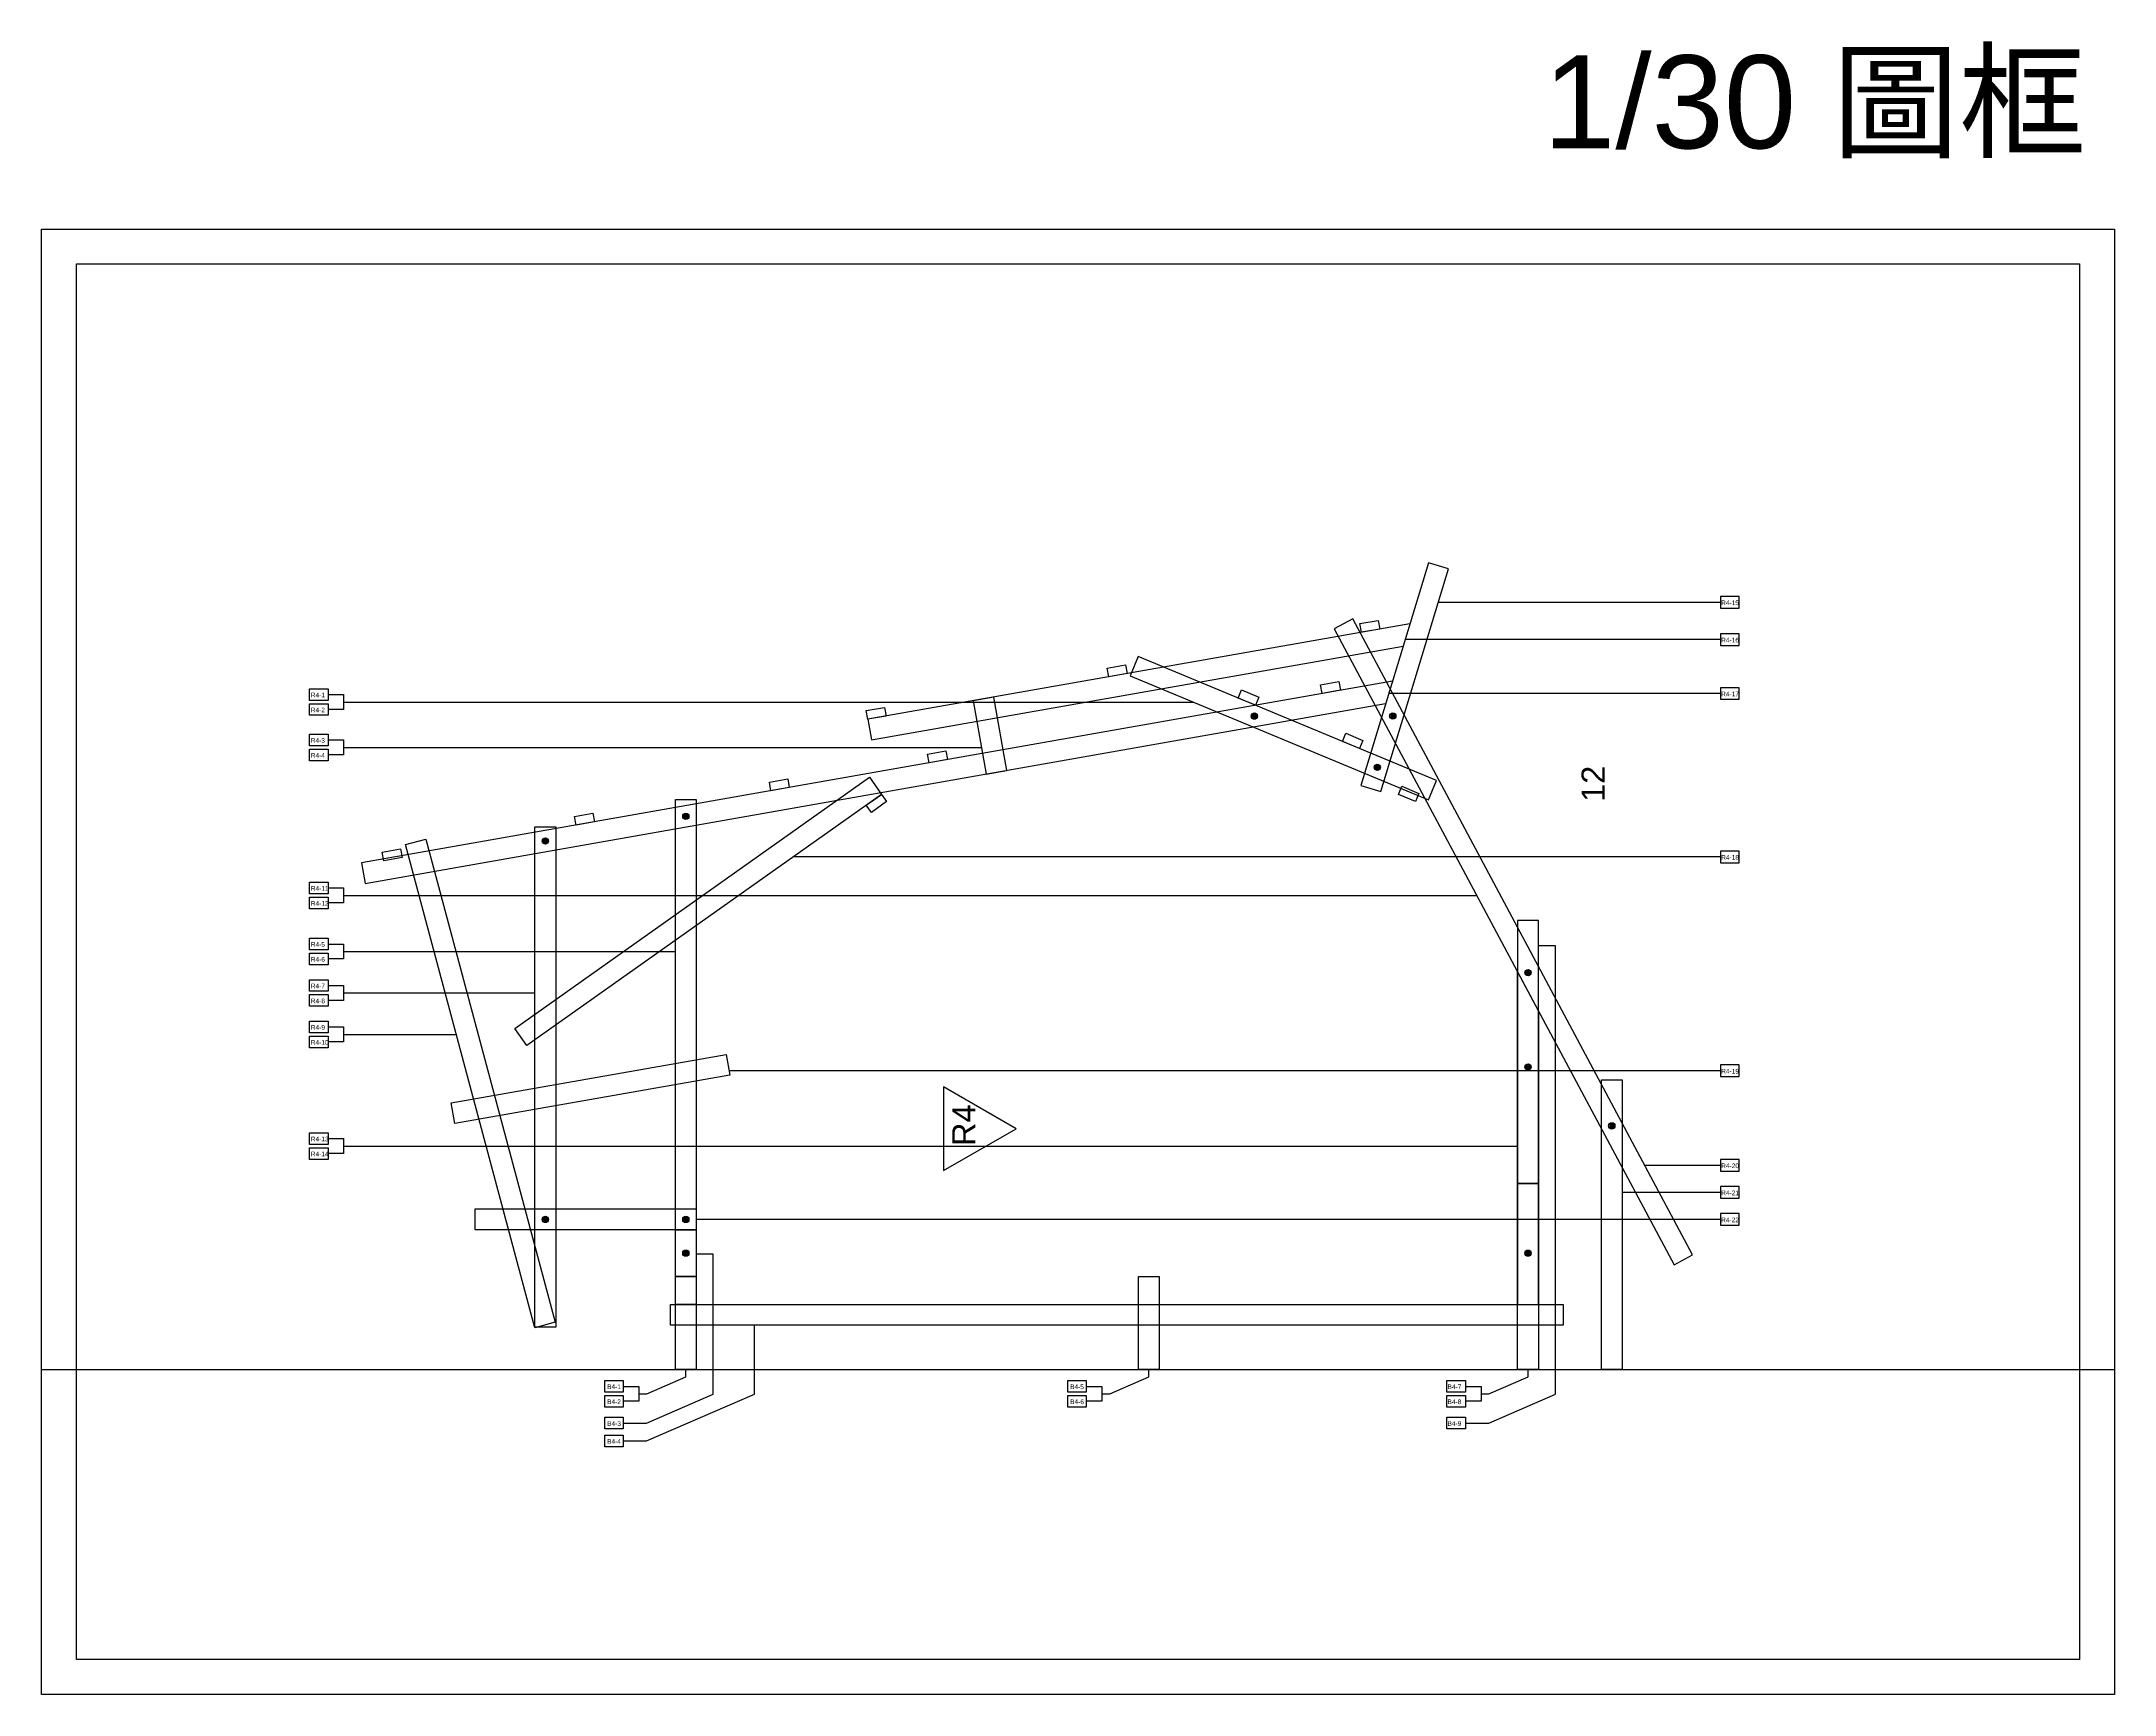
# Model space of a CAD drawing. Header units: millimetres. Extents: x -2666 to 6286, y -11880 to 4849.
# Drawn here: x 2649 to 3540, y -4989 to -4278 of the extents above; entities that cross this region are included whole.
import ezdxf

# ---------------------------------------------------------------- set-up
doc = ezdxf.new("R2010")
doc.units = ezdxf.units.MM
for name, color, linetype in [('0-rib-base', 10, 'Continuous'), ('0-rib1', 6, 'Continuous'), ('1-螺桿鑽洞', 7, 'Continuous'), ('座標', 3, 'Continuous'), ('樑', 4, 'Continuous'), ('編號標示', 30, 'Continuous'), ('編號標示線', 44, 'Continuous')]:
    doc.layers.add(name, color=color, linetype=linetype)
for name, color, linetype, plot in [('1-墊圈', 4, 'Continuous', False), ('1-螺絲頭', 9, 'Continuous', False), ('default', 11, 'Continuous', False)]:
    doc.layers.add(name, color=color, linetype=linetype, plot=plot)
doc.styles.get("Standard").update_dxf_attribs({"font": 'arial.ttf'})

# ---------------------------------------------------------------- blocks, each defined once
blk = doc.blocks.new('螺栓組')
h = blk.add_hatch()
h.set_pattern_fill('JIS_WOOD', color=256, scale=0.1, style=0)
edge = h.paths.add_edge_path()
edge.add_arc((0, 0), 0.6, 0, 360)
at = {"layer": '1-墊圈'}
blk.add_circle((0, 0), 1.35, dxfattribs=at)
at = {"layer": '1-螺桿鑽洞'}
for points in [[(1.05, 0), (-1.05, 0)], [(0, -0.91), (0, 0.91)]]:
    blk.add_lwpolyline(points, dxfattribs=at)
blk.add_circle((0, 0), 0.6, dxfattribs=at)
at = {"layer": '1-螺絲頭'}
blk.add_lwpolyline([(-0.52, 0.91), (-1.05, 0), (-0.52, -0.91), (0.52, -0.91), (1.05, 0), (0.52, 0.91)], close=True, dxfattribs=at)

msp = doc.modelspace()

# ---------------------------------------------------------------- linework, layer by layer
at = {"layer": '0-rib-base'}
for points in [[(3283.122, -4655.932), (3283.122, -4820.932), (3292.122, -4820.932), (3292.122, -4655.932)], [(3283.122, -4848.932), (3283.122, -4768.932), (3292.122, -4768.932), (3292.122, -4848.932)], [(2835.122, -4788.932), (2835.122, -4779.932), (2930.122, -4779.932), (2930.122, -4788.932)], [(2921.122, -4820.932), (2921.122, -4788.932), (2930.122, -4788.932), (2930.122, -4820.932)], [(2921.122, -4848.932), (2921.122, -4808.932), (2930.122, -4808.932), (2930.122, -4848.932)], [(3120.122, -4848.932), (3120.122, -4808.932), (3129.122, -4808.932), (3129.122, -4848.932)], [(2919.06, -4829.932), (2919.06, -4820.932), (3302.739, -4820.932), (3302.739, -4829.932)]]:
    msp.add_lwpolyline(points, close=True, dxfattribs=at)
at = {"layer": '0-rib1'}
for points in [[(3215.711, -4597.869), (3224.322, -4600.485), (3253.392, -4504.804), (3244.781, -4502.187)], [(3350.395, -4803.902), (3358.333, -4799.661), (3212.241, -4526.243), (3204.303, -4530.484)], [(3244.803, -4604.088), (3248.261, -4595.779), (3120.048, -4542.409), (3116.589, -4550.718)], [(3057.998, -4559.881), (3049.135, -4561.443), (3054.692, -4592.957), (3063.555, -4591.394)], [(2852.066, -4702.292), (3004.491, -4594.369), (3009.692, -4601.715), (2857.267, -4709.637)], [(2921.122, -4808.932), (2921.122, -4603.932), (2930.122, -4603.932), (2930.122, -4808.932)], [(2860.788, -4830.954), (2805.142, -4623.28), (2813.835, -4620.951), (2869.481, -4828.625)], [(2860.754, -4830.696), (2860.754, -4615.696), (2869.754, -4615.696), (2869.754, -4830.696)], [(3283.122, -4768.932), (3283.122, -4677.997), (3292.122, -4694.841), (3292.122, -4768.932)], [(3319.1, -4848.932), (3319.1, -4724.426), (3328.1, -4724.426), (3328.1, -4848.932)]]:
    msp.add_lwpolyline(points, close=True, dxfattribs=at)
for points in [[(3236.833, -4528.347), (3003.834, -4569.431), (3005.396, -4578.295), (3233.899, -4538.003)], [(3229.336, -4553.024), (2786.246, -4631.153), (2787.809, -4640.016), (3226.402, -4562.68)], [(2826.344, -4743.221), (2824.781, -4734.358), (2942.958, -4713.52), (2944.521, -4722.383), (2826.344, -4743.221)]]:
    msp.add_lwpolyline(points, dxfattribs=at)
at = {"layer": 'default'}
msp.add_line((2648.673, -4848.932), (3539.673, -4848.932), dxfattribs=at)
for points in [[(3539.673, -4358.668), (3539.673, -4988.668), (2648.673, -4988.668), (2648.673, -4358.668)], [(3524.673, -4373.668), (3524.673, -4973.668), (2663.673, -4973.668), (2663.673, -4373.668)]]:
    msp.add_lwpolyline(points, close=True, dxfattribs=at)
at = {"layer": '座標'}
msp.add_lwpolyline([(3036.423, -4763.449), (3067.617, -4745.439), (3036.423, -4727.429)], close=True, dxfattribs=at)
at = {"layer": '樑'}
for points in [[(3223.221, -4526.889), (3223.88, -4530.631), (3216.002, -4532.02), (3215.342, -4528.278), (3223.221, -4526.889)], [(3114.576, -4546.046), (3115.236, -4549.788), (3107.357, -4551.177), (3106.697, -4547.435), (3114.576, -4546.046)], [(3171.862, -4559.861), (3170.402, -4563.369), (3163.016, -4560.295), (3164.476, -4556.787), (3171.862, -4559.861)], [(3206.288, -4553.229), (3206.948, -4556.972), (3199.07, -4558.361), (3198.41, -4554.618), (3206.288, -4553.229)], [(3011.052, -4564.3), (3011.712, -4568.042), (3003.834, -4569.431), (3003.174, -4565.689), (3011.052, -4564.3)], [(3216.638, -4578.5), (3215.178, -4582.008), (3207.792, -4578.933), (3209.252, -4575.425), (3216.638, -4578.5)], [(3037.358, -4583.016), (3038.018, -4586.758), (3030.14, -4588.148), (3029.48, -4584.405), (3037.358, -4583.016)], [(2969.411, -4594.997), (2970.07, -4598.739), (2962.192, -4600.129), (2961.532, -4596.386), (2969.411, -4594.997)], [(3009.692, -4601.715), (3011.888, -4604.816), (3005.358, -4609.439), (3003.163, -4606.337), (3009.692, -4601.715)], [(3240.718, -4601.305), (3239.258, -4604.813), (3231.872, -4601.739), (3233.333, -4598.23), (3240.718, -4601.305)], [(2885.698, -4609.758), (2886.358, -4613.5), (2878.479, -4614.889), (2877.819, -4611.147), (2885.698, -4609.758)], [(2803.033, -4625.146), (2803.693, -4628.889), (2795.815, -4630.278), (2795.155, -4626.536), (2803.033, -4625.146)]]:
    msp.add_lwpolyline(points, dxfattribs=at)
at = {"layer": '編號標示'}
for points in [[(3378.334, -4521.652), (3378.334, -4516.652), (3370.334, -4516.652), (3370.334, -4521.652)], [(3378.334, -4537.682), (3378.334, -4532.682), (3370.334, -4532.682), (3370.334, -4537.682)], [(2763.844, -4561.279), (2763.844, -4556.279), (2771.844, -4556.279), (2771.844, -4561.279)], [(3378.334, -4560.833), (3378.334, -4555.833), (3370.334, -4555.833), (3370.334, -4560.833)], [(2763.844, -4567.72), (2763.844, -4562.72), (2771.844, -4562.72), (2771.844, -4567.72)], [(2763.844, -4580.805), (2763.844, -4575.805), (2771.844, -4575.805), (2771.844, -4580.805)], [(2763.844, -4587.246), (2763.844, -4582.246), (2771.844, -4582.246), (2771.844, -4587.246)], [(3378.334, -4631.068), (3378.334, -4626.068), (3370.334, -4626.068), (3370.334, -4631.068)], [(2763.844, -4644.448), (2763.844, -4639.448), (2771.844, -4639.448), (2771.844, -4644.448)], [(2763.844, -4650.89), (2763.844, -4645.89), (2771.844, -4645.89), (2771.844, -4650.89)], [(2763.844, -4668.529), (2763.844, -4663.529), (2771.844, -4663.529), (2771.844, -4668.529)], [(2763.844, -4674.97), (2763.844, -4669.97), (2771.844, -4669.97), (2771.844, -4674.97)], [(2763.844, -4686.359), (2763.844, -4681.359), (2771.844, -4681.359), (2771.844, -4686.359)], [(2763.844, -4692.8), (2763.844, -4687.8), (2771.844, -4687.8), (2771.844, -4692.8)], [(2763.844, -4704.188), (2763.844, -4699.188), (2771.844, -4699.188), (2771.844, -4704.188)], [(2763.844, -4710.629), (2763.844, -4705.629), (2771.844, -4705.629), (2771.844, -4710.629)], [(3378.334, -4723.008), (3378.334, -4718.008), (3370.334, -4718.008), (3370.334, -4723.008)], [(2763.844, -4752.154), (2763.844, -4747.154), (2771.844, -4747.154), (2771.844, -4752.154)], [(2763.844, -4758.595), (2763.844, -4753.595), (2771.844, -4753.595), (2771.844, -4758.595)], [(3378.334, -4763.671), (3378.334, -4758.671), (3370.334, -4758.671), (3370.334, -4763.671)], [(3378.334, -4775.309), (3378.334, -4770.309), (3370.334, -4770.309), (3370.334, -4775.309)], [(3378.334, -4786.932), (3378.334, -4781.932), (3370.334, -4781.932), (3370.334, -4786.932)], [(2890.753, -4858.678), (2890.753, -4853.678), (2898.753, -4853.678), (2898.753, -4858.678)], [(3089.753, -4858.678), (3089.753, -4853.678), (3097.753, -4853.678), (3097.753, -4858.678)], [(3252.753, -4858.678), (3252.753, -4853.678), (3260.753, -4853.678), (3260.753, -4858.678)], [(2890.753, -4865.12), (2890.753, -4860.12), (2898.753, -4860.12), (2898.753, -4865.12)], [(3089.753, -4865.12), (3089.753, -4860.12), (3097.753, -4860.12), (3097.753, -4865.12)], [(3252.753, -4865.12), (3252.753, -4860.12), (3260.753, -4860.12), (3260.753, -4865.12)], [(2890.753, -4874.475), (2890.753, -4869.475), (2898.753, -4869.475), (2898.753, -4874.475)], [(3252.753, -4874.475), (3252.753, -4869.475), (3260.753, -4869.475), (3260.753, -4874.475)], [(2890.753, -4882.142), (2890.753, -4877.142), (2898.753, -4877.142), (2898.753, -4882.142)]]:
    msp.add_lwpolyline(points, close=True, dxfattribs=at)
for points in [[(2771.844, -4558.779), (2778.546, -4558.779), (2778.546, -4565.22), (2771.844, -4565.22)], [(2771.844, -4578.305), (2778.546, -4578.305), (2778.546, -4584.746), (2771.844, -4584.746)], [(2771.844, -4641.948), (2778.546, -4641.948), (2778.546, -4648.39), (2771.844, -4648.39)], [(2771.844, -4666.029), (2778.546, -4666.029), (2778.546, -4672.47), (2771.844, -4672.47)], [(2771.844, -4683.859), (2778.546, -4683.859), (2778.546, -4690.3), (2771.844, -4690.3)], [(2771.844, -4701.688), (2778.546, -4701.688), (2778.546, -4708.129), (2771.844, -4708.129)], [(2771.844, -4749.654), (2778.546, -4749.654), (2778.546, -4756.095), (2771.844, -4756.095)]]:
    msp.add_lwpolyline(points, dxfattribs=at)
at = {"layer": '編號標示線'}
for p, q in [((3370.334, -4519.152), (3249.033, -4519.152)), ((3370.334, -4535.182), (3234.757, -4535.182)), ((3370.334, -4558.333), (3227.723, -4558.333)), ((2778.546, -4561.999), (3143.691, -4561.999)), ((2778.546, -4581.526), (3052.676, -4581.526)), ((3370.334, -4628.568), (2971.765, -4628.568)), ((2778.546, -4645.169), (3265.581, -4645.169)), ((3370.334, -4720.508), (2944.19, -4720.508)), ((3370.334, -4761.171), (3337.767, -4761.171)), ((3370.334, -4772.809), (3328.1, -4772.809)), ((3370.334, -4784.432), (2930.122, -4784.432))]:
    msp.add_line(p, q, dxfattribs=at)
for points in [[(3260.753, -4871.975), (3270.739, -4871.975), (3299.336, -4859.573), (3299.336, -4666.787), (3292.122, -4666.787)], [(2778.546, -4669.25), (2921.122, -4669.25)], [(2778.546, -4687.079), (2860.754, -4687.079)], [(2778.546, -4704.909), (2827.014, -4704.909)], [(2778.546, -4752.874), (3283.122, -4752.874)], [(2898.753, -4871.975), (2908.739, -4871.975), (2937.336, -4859.573), (2937.336, -4799.342), (2930.07, -4799.342)], [(2898.753, -4879.642), (2908.739, -4879.642), (2955.111, -4859.531), (2955.111, -4829.932)], [(2905.455, -4859.399), (2908.791, -4859.399), (2925.622, -4852.1), (2925.622, -4848.932)], [(3104.455, -4859.399), (3107.791, -4859.399), (3124.622, -4852.1), (3124.622, -4848.932)], [(3267.455, -4859.399), (3270.791, -4859.399), (3287.622, -4852.1), (3287.622, -4848.932)], [(2898.753, -4856.178), (2905.455, -4856.178), (2905.455, -4862.62), (2898.753, -4862.62)], [(3097.753, -4856.178), (3104.455, -4856.178), (3104.455, -4862.62), (3097.753, -4862.62)], [(3260.753, -4856.178), (3267.455, -4856.178), (3267.455, -4862.62), (3260.753, -4862.62)]]:
    msp.add_lwpolyline(points, dxfattribs=at)

# ---------------------------------------------------------------- block references
at = {"layer": '1-螺桿鑽洞', "rotation": 90}
for p in [(3169.965, -4568.062), (3229.475, -4568.046), (3222.789, -4590.051), (2925.622, -4611.146), (2865.254, -4621.791), (3287.622, -4678.367), (3287.622, -4718.932), (3323.6, -4744.206), (2865.254, -4784.432), (2925.622, -4784.432), (2925.622, -4798.932), (3287.622, -4798.932)]:
    msp.add_blockref('螺栓組', p, dxfattribs=at)

# ---------------------------------------------------------------- texts
at = {"layer": '1-螺桿鑽洞', "insert": (3310.587, -4604.931), "char_height": 10, "attachment_point": 1, "rotation": 90}
msp.add_mtext_dynamic_manual_height_columns('12', width=77.75722, gutter_width=12.5, heights=[0], dxfattribs=at)
at = {"layer": 'default', "insert": (3294.091, -4283.977), "char_height": 40, "attachment_point": 1}
msp.add_mtext_dynamic_manual_height_columns('1/30 {\\fPMingLiU|b0|i0|c136|p18;圖框}', width=430.53379, gutter_width=12.5, heights=[0], dxfattribs=at)
at = {"layer": '座標', "insert": (3040.092, -4752.847), "char_height": 10, "attachment_point": 1, "rotation": 90}
msp.add_mtext_dynamic_manual_height_columns('R4', width=22.24738, gutter_width=12.5, heights=[0], dxfattribs=at)
at = {"layer": '編號標示'}
for s, p in [('R4-15', (3370.631, -4520.35)), ('R4-16', (3370.631, -4536.38)), ('R4-1', (2764.448, -4559.976)), ('R4-17', (3370.631, -4559.531)), ('R4-2', (2764.448, -4566.417)), ('R4-3', (2764.448, -4579.503)), ('R4-4', (2764.448, -4585.944)), ('R4-18', (3370.631, -4629.766)), ('R4-11', (2764.448, -4643.146)), ('R4-12', (2764.448, -4649.587)), ('R4-5', (2764.448, -4667.227)), ('R4-6', (2764.448, -4673.668)), ('R4-7', (2764.448, -4685.056)), ('R4-8', (2764.448, -4691.497)), ('R4-9', (2764.448, -4702.886)), ('R4-10', (2764.448, -4709.327)), ('R4-19', (3370.631, -4721.706)), ('R4-13', (2764.448, -4750.851)), ('R4-14', (2764.448, -4757.292)), ('R4-20', (3370.631, -4762.369)), ('R4-21', (3370.631, -4774.007)), ('R4-22', (3370.631, -4785.629)), ('B4-1', (2891.811, -4857.376)), ('B4-5', (3090.811, -4857.376)), ('B4-7', (3253.007, -4857.376)), ('B4-2', (2891.811, -4863.817)), ('B4-6', (3090.811, -4863.817)), ('B4-8', (3253.007, -4863.817)), ('B4-3', (2891.811, -4873.172)), ('B4-9', (3253.007, -4873.172)), ('B4-4', (2891.811, -4880.839))]:
    msp.add_text(s, height=2, dxfattribs=at).set_placement(p)

doc.saveas('drawing.dxf')
